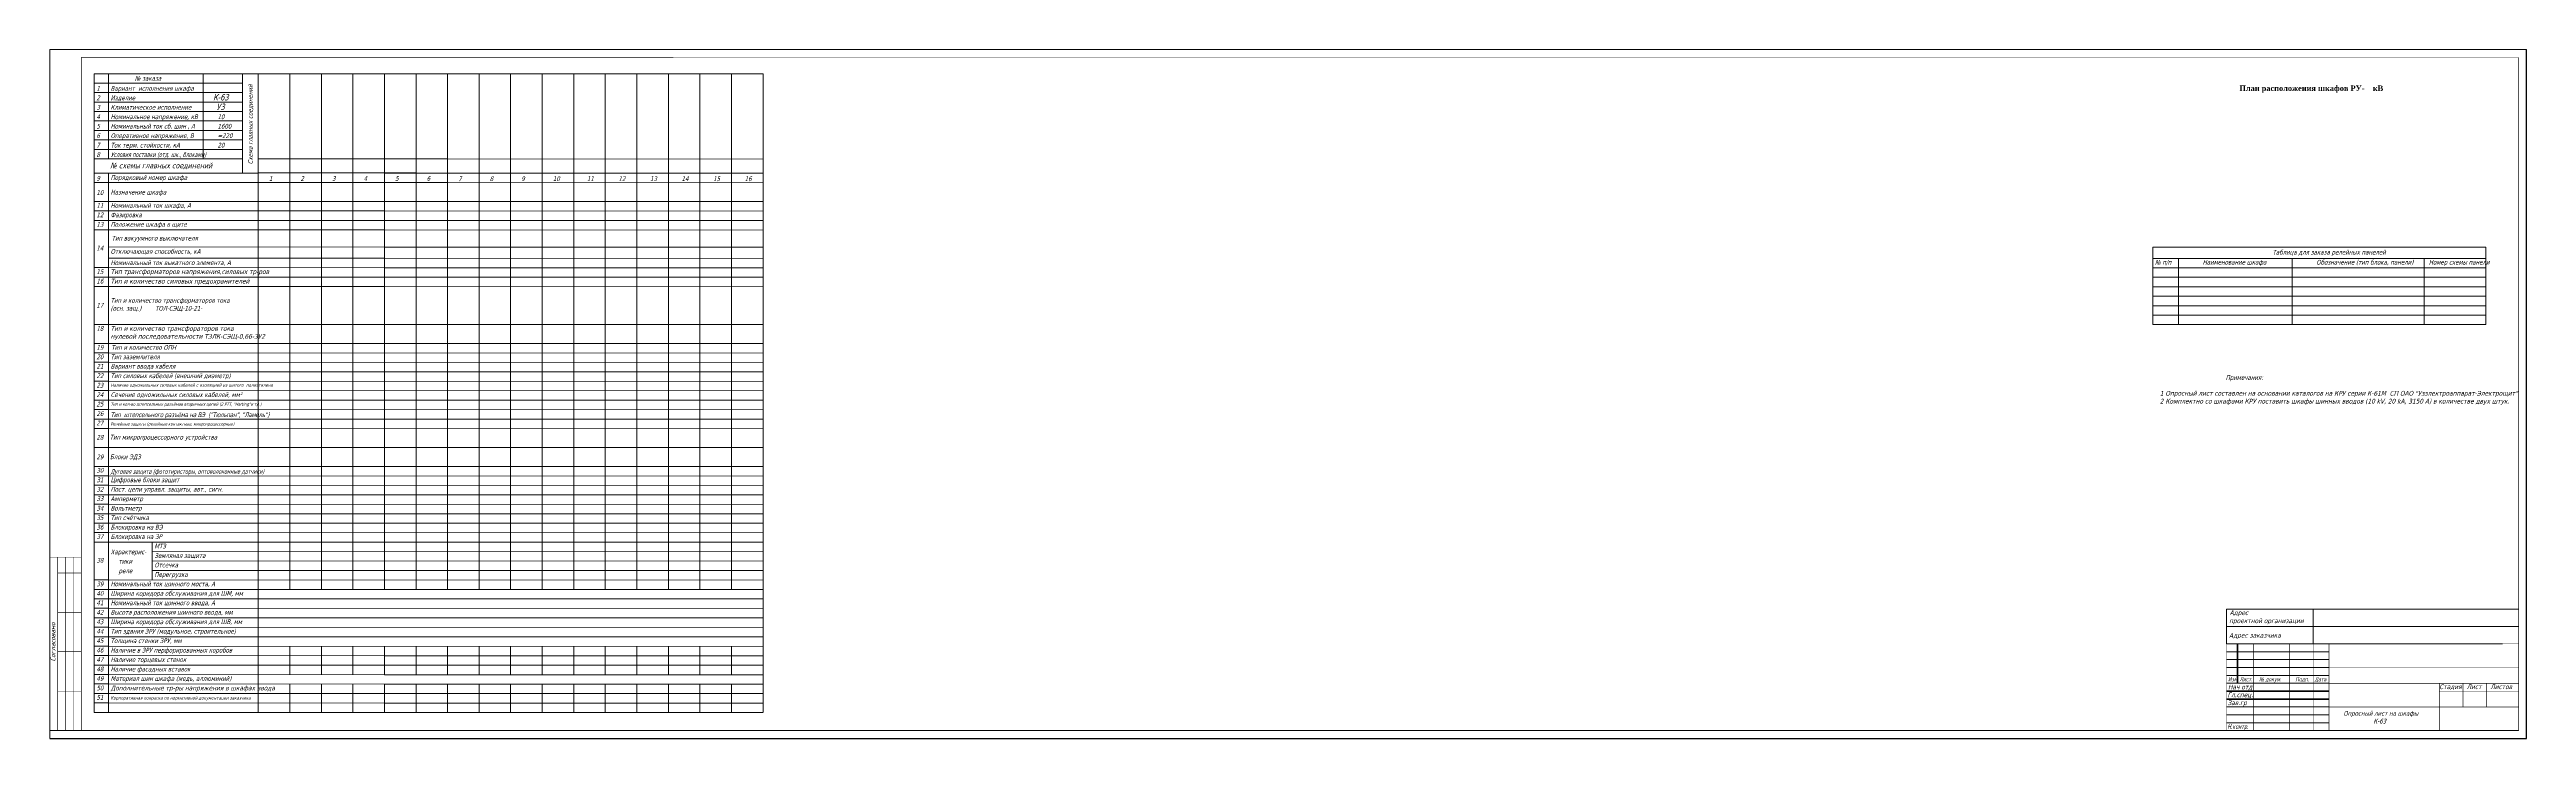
# Model space of a CAD drawing. Header units: millimetres. Extents: x -921 to 41389, y -8091 to 10490.
# Drawn here: x 39819 to 41389, y 8848 to 9285 of the extents above; entities that cross this region are included whole.
import ezdxf
from ezdxf.enums import TextEntityAlignment as Align

# ---------------------------------------------------------------- set-up
doc = ezdxf.new("R2010")
doc.units = ezdxf.units.MM
doc.layers.add('текст', color=7, linetype='Continuous')
doc.styles.add('CYR', font='simplex.shx', dxfattribs={"oblique": 15})
doc.styles.add('S3.5-B', font='TIMESBD.TTF', dxfattribs={"height": 3.5})
doc.styles.add('Tahoma 15', font='TAHOMA.TTF', dxfattribs={"width": 0.8, "oblique": 15})

msp = doc.modelspace()

# ---------------------------------------------------------------- linework, layer by layer
at = {"color": 1, "lineweight": 18}
for p, q in [((39819.066, 8848.435), (39819.066, 9285.286)), ((39819.066, 9285.286), (41389.312, 9285.234)), ((41152.37, 9159.964), (41363.605, 9159.964)), ((41152.37, 9159.964), (41152.37, 9110.845)), ((41363.605, 9159.964), (41363.605, 9110.845)), ((41152.37, 9152.845), (41363.605, 9152.845)), ((41152.37, 9146.845), (41363.605, 9146.845)), ((41152.37, 9140.845), (41363.605, 9140.845)), ((41168.674, 9152.845), (41168.674, 9110.845)), ((41240.78, 9152.845), (41240.78, 9110.845)), ((41324.514, 9152.845), (41324.514, 9110.845)), ((41152.37, 9134.845), (41363.605, 9134.845)), ((41152.37, 9128.845), (41363.605, 9128.845)), ((41152.37, 9122.845), (41363.605, 9122.845)), ((41152.37, 9116.845), (41363.605, 9116.845)), ((41152.37, 9110.845), (41363.605, 9110.845)), ((41384.312, 8853.435), (39819.066, 8853.435)), ((41389.312, 8848.435), (39819.066, 8848.435))]:
    msp.add_line(p, q, dxfattribs=at)
at = {"color": 1}
for p, q in [((41389.312, 8848.435), (41389.312, 9285.234)), ((39819.066, 8848.435), (41389.312, 8848.435))]:
    msp.add_line(p, q, dxfattribs=at)
at = {"color": 7, "lineweight": 18}
for p, q in [((39941.245, 9269.98), (40031.245, 9269.944)), ((39951.245, 9269.98), (39951.245, 9206.98)), ((39951.245, 9269.98), (39951.245, 9188.98)), ((39951.245, 9269.98), (39951.245, 9215.98)), ((39951.245, 9215.98), (39951.245, 9269.98)), ((39951.245, 9269.98), (39951.245, 9188.98)), ((39951.245, 9269.98), (39951.245, 9188.98)), ((39971.245, 9269.98), (39971.245, 9188.98)), ((39991.245, 9269.98), (39991.245, 9188.98)), ((39991.245, 9269.98), (39991.245, 9188.98)), ((40011.245, 9269.98), (40011.245, 9188.98)), ((40011.245, 9269.98), (40011.245, 9188.98)), ((40011.245, 9269.98), (40011.245, 9206.98)), ((40011.245, 9269.98), (40011.245, 9188.98)), ((40031.245, 9269.98), (40031.245, 8942.98)), ((40031.245, 9269.98), (40031.245, 9188.98)), ((40031.245, 9269.936), (40271.245, 9269.826)), ((40031.245, 9269.936), (40031.245, 8942.98)), ((40051.245, 9269.98), (40051.245, 9188.98)), ((40071.245, 9269.921), (40071.245, 8942.911)), ((40071.245, 9269.881), (40071.245, 9188.881)), ((40071.245, 9269.881), (40071.245, 9188.881)), ((40071.245, 9269.782), (40071.247, 8942.905)), ((40071.245, 9269.782), (40071.245, 9215.782)), ((40091.245, 9269.881), (40091.245, 9188.881)), ((40111.245, 9269.881), (40111.245, 9188.881)), ((40111.245, 9269.881), (40111.245, 9188.881)), ((40131.245, 9269.881), (40131.245, 9188.881)), ((40131.245, 9269.881), (40131.245, 9188.881)), ((40151.245, 9269.925), (40151.245, 8942.925)), ((40151.245, 9269.925), (40151.245, 9188.925)), ((40151.245, 9269.881), (40151.245, 9188.881)), ((40151.245, 9269.881), (40151.245, 9188.881)), ((40151.245, 9269.881), (40151.245, 8942.925)), ((40171.245, 9269.925), (40171.245, 8942.851)), ((40191.245, 9269.865), (40191.245, 8942.855)), ((40191.245, 9269.826), (40191.245, 8942.843)), ((40191.245, 9269.826), (40191.245, 8942.843)), ((40191.245, 9269.727), (40191.247, 8942.849)), ((40191.245, 9269.727), (40191.245, 9215.727)), ((40211.245, 9269.826), (40211.245, 8942.834)), ((40231.245, 9269.826), (40231.245, 8942.826)), ((40231.245, 9269.826), (40231.245, 8942.826)), ((40251.245, 9269.826), (40251.245, 8942.817)), ((40251.245, 9269.826), (40251.245, 8942.817)), ((40271.245, 9269.826), (40271.245, 8864.884)), ((40271.245, 9269.826), (40271.245, 8864.884)), ((40011.245, 9261), (40011.245, 9207)), ((40011.245, 9207), (40011.245, 9261)), ((40011.245, 9207), (40011.245, 9261)), ((39951.245, 9242.98), (39951.245, 9188.98)), ((39847.245, 9215.98), (39856.245, 9215.98)), ((39847.245, 9206.98), (39847.245, 9215.98)), ((39856.245, 9206.98), (39847.245, 9206.98)), ((39856.245, 9215.98), (39916.245, 9215.98)), ((39916.245, 9206.98), (39856.245, 9206.98)), ((39856.245, 9206.98), (39916.245, 9206.98)), ((39856.245, 9200.98), (39856.245, 9206.98)), ((39916.245, 9215.98), (39941.245, 9215.98)), ((39941.245, 9206.98), (39916.245, 9206.98)), ((39916.245, 9206.98), (39941.245, 9206.98)), ((39941.245, 9215.98), (39941.245, 9206.98)), ((39951.245, 9206.98), (39941.245, 9206.98)), ((39951.245, 9215.98), (39951.245, 9207)), ((39951.245, 9207), (39951.245, 9215.98)), ((39951.245, 9215.98), (40031.245, 9215.947)), ((39951.245, 9207), (40031.245, 9206.951)), ((39971.245, 9207), (39951.245, 9207)), ((40031.245, 9207), (39971.245, 9207)), ((40031.245, 9215.939), (40071.245, 9215.922)), ((40051.245, 9207), (40031.245, 9207)), ((40031.245, 9206.939), (40071.245, 9206.914)), ((40071.245, 9206.984), (40051.245, 9207)), ((40071.245, 9215.914), (40271.245, 9215.832)), ((40271.245, 9206.803), (40071.245, 9206.967)), ((39847.245, 9200.98), (39856.245, 9200.98)), ((39847.245, 9194.98), (39847.245, 9200.98)), ((39847.245, 9188.98), (39847.245, 9194.98)), ((39856.245, 9188.98), (39847.245, 9188.98)), ((39847.245, 9188.98), (39856.245, 9188.98)), ((39856.245, 9188.98), (39847.245, 9188.98)), ((39951.245, 9200.98), (39856.245, 9200.98)), ((39856.245, 9200.98), (39856.245, 9194.98)), ((39856.245, 9200.98), (39951.245, 9200.98)), ((39856.245, 9194.98), (39856.245, 9200.98)), ((39856.245, 9194.98), (39856.245, 9188.98)), ((39856.245, 9188.98), (39856.245, 9194.98)), ((40031.245, 9188.928), (39856.245, 9188.98)), ((39856.245, 9188.98), (40031.245, 9188.928)), ((40031.245, 9188.928), (39856.245, 9188.98)), ((40031.245, 9188.928), (39856.245, 9188.98)), ((39856.245, 9188.98), (40031.245, 9188.928)), ((39856.245, 9182.98), (39856.245, 9188.98)), ((39951.245, 9200.98), (40031.245, 9200.947)), ((39951.245, 9188.98), (39951.245, 8864.98)), ((39951.245, 9188.98), (39951.245, 8864.98)), ((39951.245, 9188.98), (39951.245, 8864.98)), ((39951.245, 9188.98), (39951.245, 8864.98)), ((39971.245, 9188.98), (39971.245, 8942.98)), ((39991.245, 9188.98), (39991.245, 8942.98)), ((39991.245, 9188.98), (39991.245, 8942.98)), ((40011.245, 9188.98), (40011.245, 8942.98)), ((40031.245, 9200.932), (40071.245, 9200.917)), ((40031.245, 9188.98), (40031.245, 8942.98)), ((40071.245, 9188.911), (40031.245, 9188.922)), ((40031.245, 9188.922), (40071.245, 9188.911)), ((40071.245, 9188.911), (40031.245, 9188.922)), ((40071.245, 9188.911), (40031.245, 9188.922)), ((40031.245, 9188.922), (40271.245, 9188.903)), ((40051.245, 9188.98), (40051.245, 8942.98)), ((40071.245, 9200.91), (40271.245, 9200.838)), ((40071.245, 9188.881), (40071.247, 8942.905)), ((40091.245, 9188.881), (40091.245, 8942.881)), ((40111.245, 9188.881), (40111.245, 8942.881)), ((40111.245, 9188.881), (40111.245, 8942.881)), ((40131.245, 9188.881), (40131.245, 8942.881)), ((40131.245, 9188.881), (40131.245, 8942.881)), ((40151.245, 9188.881), (40151.245, 8942.86)), ((40151.245, 9188.881), (40151.245, 8942.86)), ((39847.245, 9176.98), (39856.245, 9176.98)), ((39847.245, 9146.98), (39847.245, 9176.98)), ((40031.245, 9182.928), (39856.245, 9182.98)), ((39856.245, 9182.98), (40031.245, 9182.928)), ((39856.245, 9176.98), (39856.245, 9182.98)), ((40031.245, 9176.928), (39856.245, 9176.98)), ((39856.245, 9176.98), (39856.245, 9158.98)), ((39856.245, 9176.98), (40031.245, 9176.928)), ((39856.245, 9152.98), (39856.245, 9176.98)), ((40271.245, 9182.852), (40031.245, 9182.922)), ((40031.245, 9182.922), (40271.245, 9182.852)), ((40271.245, 9176.852), (40031.245, 9176.922)), ((40031.245, 9176.922), (40271.245, 9176.852)), ((39847.245, 9170.98), (39856.245, 9170.98)), ((39856.245, 9170.98), (40031.245, 9170.928)), ((39856.245, 9160.099), (40031.245, 9160.047)), ((40031.245, 9170.922), (40271.245, 9170.852)), ((40031.245, 9160.041), (40271.245, 9159.97)), ((40031.245, 9152.928), (39856.245, 9152.98)), ((39856.245, 9152.98), (40031.245, 9152.928)), ((39856.245, 9146.98), (39856.245, 9152.98)), ((40031.245, 9146.928), (39856.245, 9146.98)), ((39856.245, 9146.98), (40031.245, 9146.928)), ((39856.245, 9140.98), (39856.245, 9146.98)), ((40031.245, 9140.928), (39856.245, 9140.98)), ((40031.245, 9140.928), (39856.245, 9140.98)), ((39856.245, 9140.98), (40031.245, 9140.928)), ((39856.245, 9110.98), (39856.245, 9140.98)), ((40271.245, 9152.852), (40031.245, 9152.922)), ((40031.245, 9152.922), (40271.245, 9152.852)), ((40271.245, 9146.852), (40031.245, 9146.922)), ((40031.245, 9146.922), (40271.245, 9146.852)), ((40271.245, 9140.852), (40031.245, 9140.922)), ((40271.245, 9140.852), (40031.245, 9140.922)), ((40031.245, 9140.922), (40271.245, 9140.852)), ((40031.245, 9134.928), (39856.245, 9134.98)), ((40031.245, 9134.928), (39856.245, 9134.98)), ((39856.245, 9134.98), (40031.245, 9134.928)), ((40271.245, 9134.852), (40031.245, 9134.922)), ((40271.245, 9134.852), (40031.245, 9134.922)), ((40031.245, 9134.922), (40271.245, 9134.852)), ((39856.245, 9110.98), (40271.245, 9110.857)), ((39856.245, 9098.98), (39856.245, 9104.98)), ((39856.245, 9092.98), (39856.245, 9098.98)), ((39856.245, 9098.98), (40271.245, 9098.857)), ((40271.245, 9092.857), (39856.245, 9092.98)), ((39856.245, 9092.98), (40271.245, 9092.857)), ((39856.245, 9086.98), (39856.245, 9092.98)), ((40271.245, 9086.857), (39856.245, 9086.98)), ((39856.245, 9086.98), (40271.245, 9086.857)), ((39856.245, 9080.98), (39856.245, 9086.98)), ((40271.245, 9080.857), (39856.245, 9080.98)), ((40271.245, 9080.857), (39856.245, 9080.98)), ((39856.245, 9080.98), (40271.245, 9080.857)), ((39856.245, 9074.98), (39856.245, 9080.98)), ((39856.245, 9074.98), (40271.245, 9074.857)), ((39856.245, 9068.98), (40271.245, 9068.857)), ((39856.245, 9062.98), (40271.245, 9062.857)), ((39856.245, 9056.98), (40271.245, 9056.857)), ((39856.245, 9050.98), (40271.245, 9050.857)), ((39847.245, 9026.98), (39847.245, 9044.98)), ((39847.245, 9032.98), (40271.245, 9032.858)), ((39856.245, 9032.98), (39856.245, 9044.98)), ((39856.245, 9044.98), (40271.245, 9044.857)), ((39856.245, 9032.98), (39856.245, 9026.98)), ((39856.245, 9026.98), (39856.245, 9032.98)), ((40031.245, 9032.921), (40071.245, 9032.91)), ((40071.245, 9032.904), (40271.245, 9032.847)), ((39847.245, 9014.98), (39847.245, 9026.98)), ((39856.245, 9014.98), (39847.245, 9014.98)), ((39847.245, 9014.98), (39847.245, 9002.98)), ((39856.245, 9026.98), (39856.245, 9014.98)), ((39856.245, 9014.98), (39856.245, 9026.98)), ((40271.245, 9020.857), (39856.245, 9020.98)), ((39856.245, 9020.98), (40271.245, 9020.857)), ((39856.245, 9020.98), (40271.245, 9020.857)), ((40271.245, 9014.857), (39856.245, 9014.98)), ((39856.245, 9014.98), (40271.245, 9014.857)), ((39856.245, 9008.98), (39856.245, 9014.98)), ((39856.245, 9014.98), (40271.245, 9014.857)), ((39847.245, 9002.98), (39847.245, 8990.98)), ((39847.245, 9002.98), (39856.245, 9002.98)), ((39856.245, 9008.98), (40271.245, 9008.857)), ((39856.245, 9002.98), (39856.245, 9008.98)), ((40271.245, 9002.857), (39856.245, 9002.98)), ((39856.245, 9002.98), (40271.245, 9002.857)), ((39856.245, 8990.98), (39856.245, 9002.98)), ((39856.245, 9002.98), (39856.245, 8996.98)), ((39856.245, 8996.98), (39847.245, 8996.98)), ((39847.245, 8990.98), (39856.245, 8990.98)), ((40271.245, 8996.857), (39856.245, 8996.98)), ((39856.245, 8996.98), (40271.245, 8996.857)), ((39856.245, 8984.98), (39856.245, 8990.98)), ((40271.245, 8990.857), (39856.245, 8990.98)), ((39856.245, 8990.98), (40271.245, 8990.857)), ((39856.245, 8978.98), (39856.245, 8984.98)), ((40271.245, 8984.857), (39856.245, 8984.98)), ((39856.245, 8984.98), (40271.245, 8984.857)), ((39847.245, 8972.98), (39847.245, 8948.98)), ((39856.245, 8972.98), (39856.245, 8978.98)), ((40271.245, 8978.857), (39856.245, 8978.98)), ((40271.245, 8978.857), (39856.245, 8978.98)), ((39856.245, 8978.98), (40271.245, 8978.857)), ((40271.245, 8972.857), (39856.245, 8972.98)), ((39856.245, 8972.98), (40271.245, 8972.857)), ((40271.245, 8972.857), (39856.245, 8972.98)), ((39856.245, 8966.98), (39856.245, 8972.98)), ((39856.245, 8972.98), (40271.245, 8972.857)), ((39856.245, 8972.98), (39856.245, 8948.98)), ((39883.99, 8972.98), (39883.99, 8948.98)), ((39856.245, 8960.98), (39856.245, 8966.98)), ((39856.245, 8948.98), (39856.245, 8954.98)), ((39856.245, 8948.98), (39856.245, 8954.98)), ((40271.245, 8966.855), (39883.99, 8966.98)), ((39883.99, 8966.98), (40271.245, 8966.855)), ((40271.245, 8960.855), (39883.99, 8960.98)), ((39883.99, 8960.98), (40271.245, 8960.855)), ((40271.245, 8954.855), (39883.99, 8954.98)), ((40271.245, 8954.855), (39883.99, 8954.98)), ((39883.99, 8954.98), (40271.245, 8954.855)), ((39856.245, 8942.98), (39856.245, 8948.98)), ((40271.245, 8948.857), (39856.245, 8948.98)), ((39856.245, 8948.98), (40271.245, 8948.857)), ((39856.245, 8942.98), (39856.245, 8948.98)), ((39856.245, 8942.986), (40271.245, 8942.808)), ((39856.245, 8936.98), (40271.245, 8936.896)), ((39856.245, 8930.98), (40271.245, 8930.838)), ((39856.245, 8924.98), (40271.245, 8924.838)), ((41199.112, 8930.435), (41384.312, 8930.435)), ((41199.112, 8908.435), (41199.112, 8930.435)), ((41254.112, 8930.435), (41254.112, 8908.435)), ((39856.245, 8918.98), (40271.245, 8918.841)), ((39856.245, 8912.98), (40271.245, 8912.841)), ((39856.245, 8906.98), (40271.245, 8906.857)), ((39971.245, 8906.98), (39971.245, 8888.897)), ((39991.245, 8906.98), (39991.245, 8888.895)), ((39991.245, 8906.98), (39991.245, 8888.895)), ((40011.245, 8906.98), (40011.245, 8888.894)), ((40011.245, 8906.98), (40011.245, 8888.894)), ((40031.245, 8906.98), (40031.245, 8888.892)), ((40031.245, 8906.98), (40031.245, 8888.892)), ((40031.245, 8906.98), (40031.245, 8888.891)), ((40051.245, 8906.98), (40051.245, 8888.98)), ((40071.245, 8906.881), (40071.245, 8888.887)), ((40071.245, 8906.881), (40071.245, 8888.887)), ((40071.245, 8906.881), (40071.245, 8888.887)), ((40071.245, 8906.881), (40071.246, 8888.888)), ((40091.245, 8906.881), (40091.242, 8888.885)), ((40111.245, 8906.881), (40111.245, 8888.884)), ((40111.245, 8906.881), (40111.245, 8888.884)), ((40131.245, 8906.881), (40131.242, 8888.883)), ((40131.245, 8906.881), (40131.242, 8888.883)), ((40151.245, 8906.893), (40151.245, 8888.881)), ((40151.245, 8906.893), (40151.245, 8888.881)), ((40171.245, 8906.887), (40171.245, 8888.88)), ((40191.245, 8906.881), (40191.245, 8888.878)), ((40191.245, 8906.881), (40191.245, 8888.878)), ((40211.245, 8906.875), (40211.245, 8888.877)), ((40231.245, 8906.869), (40231.245, 8888.875)), ((40231.245, 8906.869), (40231.245, 8888.875)), ((40251.245, 8906.863), (40251.245, 8888.874)), ((40251.245, 8906.863), (40251.245, 8888.874)), ((41199.112, 8919.435), (41384.312, 8919.435)), ((41199.112, 8908.435), (41374.168, 8908.435)), ((39856.245, 8900.98), (40271.245, 8900.857)), ((39856.245, 8894.98), (40271.245, 8894.857)), ((39856.245, 8888.905), (40271.245, 8888.875)), ((40031.245, 8900.922), (40071.245, 8900.911)), ((40031.245, 8894.922), (40071.245, 8894.911)), ((40031.245, 8888.891), (40071.246, 8888.888)), ((40071.245, 8900.899), (40271.245, 8900.854)), ((40071.245, 8894.911), (40071.245, 8894.911)), ((40071.245, 8894.905), (40271.245, 8894.846)), ((40071.245, 8888.887), (40271.245, 8888.873)), ((41199.112, 8903.435), (41264.112, 8903.435)), ((41199.112, 8898.435), (41264.112, 8898.435)), ((41199.112, 8893.435), (41264.112, 8893.435)), ((39856.245, 8882.98), (40271.245, 8882.857)), ((39856.245, 8876.98), (40271.245, 8876.857)), ((39971.245, 8882.946), (39971.245, 8870.98)), ((39991.245, 8882.94), (39991.245, 8870.98)), ((39991.245, 8882.94), (39991.245, 8870.98)), ((40011.245, 8882.934), (40011.245, 8870.98)), ((40011.245, 8882.934), (40011.245, 8870.98)), ((40031.245, 8882.928), (40031.245, 8870.98)), ((40031.245, 8882.928), (40031.245, 8870.98)), ((40031.245, 8882.922), (40031.245, 8870.98)), ((40031.245, 8882.922), (40071.246, 8882.911)), ((40031.245, 8876.922), (40071.246, 8876.911)), ((40051.248, 8882.917), (40051.245, 8864.98)), ((40071.245, 8882.905), (40071.245, 8870.881)), ((40071.245, 8882.905), (40071.245, 8870.881)), ((40071.245, 8882.905), (40271.245, 8882.846)), ((40071.245, 8882.905), (40071.245, 8870.881)), ((40071.245, 8876.905), (40271.245, 8876.846)), ((40071.246, 8882.911), (40071.247, 8864.911)), ((40091.241, 8882.899), (40091.239, 8870.899)), ((40111.245, 8882.893), (40111.245, 8870.881)), ((40111.245, 8882.893), (40111.245, 8870.881)), ((40131.241, 8882.887), (40131.239, 8870.887)), ((40131.241, 8882.887), (40131.239, 8870.887)), ((40131.245, 8882.881), (40131.245, 8876.881)), ((40131.245, 8882.881), (40131.245, 8876.881)), ((40151.245, 8882.893), (40151.245, 8864.881)), ((40151.245, 8882.893), (40151.245, 8864.881)), ((40171.245, 8882.887), (40171.245, 8864.889)), ((40191.245, 8882.881), (40191.245, 8864.888)), ((40191.245, 8882.881), (40191.245, 8864.888)), ((40211.245, 8882.875), (40211.245, 8864.887)), ((40231.245, 8882.869), (40231.245, 8864.886)), ((40231.245, 8882.869), (40231.245, 8864.886)), ((40251.245, 8882.863), (40251.245, 8864.885)), ((40251.245, 8882.863), (40251.245, 8864.885)), ((41199.112, 8888.435), (41264.112, 8888.435)), ((41199.112, 8883.435), (41264.112, 8883.435)), ((41199.112, 8878.435), (41264.112, 8878.435)), ((41199.112, 8873.435), (41264.112, 8873.435)), ((39856.245, 8870.98), (40271.245, 8870.857)), ((39856.245, 8864.905), (40271.205, 8864.881)), ((39971.245, 8870.98), (39971.245, 8864.98)), ((39991.245, 8870.98), (39991.245, 8864.98)), ((39991.245, 8870.98), (39991.245, 8864.98)), ((40011.245, 8870.98), (40011.245, 8864.98)), ((40011.245, 8870.98), (40011.245, 8864.98)), ((40031.245, 8870.98), (40031.245, 8864.98)), ((40031.245, 8870.98), (40031.245, 8864.98)), ((40031.245, 8870.98), (40031.245, 8864.98)), ((40031.245, 8870.922), (40071.246, 8870.911)), ((40071.245, 8870.905), (40271.245, 8870.846)), ((40071.245, 8870.881), (40071.245, 8864.881)), ((40071.245, 8870.881), (40071.245, 8864.881)), ((40091.245, 8870.881), (40091.245, 8864.881)), ((40111.245, 8870.881), (40111.245, 8864.881)), ((40111.245, 8870.881), (40111.245, 8864.881)), ((40131.245, 8870.881), (40131.245, 8864.881)), ((40131.245, 8870.881), (40131.245, 8864.881)), ((41199.112, 8868.435), (41264.112, 8868.435)), ((41199.112, 8863.435), (41264.112, 8863.435)), ((41199.112, 8858.435), (41264.112, 8858.435))]:
    msp.add_line(p, q, dxfattribs=at)
at = {"color": 0, "lineweight": 50}
for p, q in [((41206.112, 8883.435), (41206.112, 8908.435)), ((41199.112, 8878.435), (41264.112, 8878.435)), ((41199.112, 8873.435), (41264.112, 8873.435))]:
    msp.add_line(p, q, dxfattribs=at)
at = {"color": 1, "lineweight": 18, "const_width": 0.35}
for points in [[(39839.066, 8853.423), (39839.066, 9280.286)], [(41384.312, 9280.223), (39839.066, 9280.286)]]:
    msp.add_lwpolyline(points, dxfattribs=at)
at = {"color": 7, "lineweight": 18}
for points in [[(39847.245, 9269.98), (39856.245, 9269.98), (39856.245, 9263.98), (39847.245, 9263.98)], [(39856.245, 9269.98), (39916.245, 9269.98), (39916.245, 9263.98), (39856.245, 9263.98)], [(39916.245, 9269.98), (39941.245, 9269.98), (39941.245, 9263.98), (39916.245, 9263.98)], [(39847.245, 9263.98), (39856.245, 9263.98), (39856.245, 9257.98), (39847.245, 9257.98)], [(39847.245, 9257.98), (39856.245, 9257.98), (39856.245, 9251.98), (39847.245, 9251.98)], [(39847.245, 9251.98), (39856.245, 9251.98), (39856.245, 9245.98), (39847.245, 9245.98)], [(39856.245, 9263.98), (39916.245, 9263.98), (39916.245, 9257.98), (39856.245, 9257.98)], [(39856.245, 9257.98), (39916.245, 9257.98), (39916.245, 9251.98), (39856.245, 9251.98)], [(39856.245, 9251.98), (39916.245, 9251.98), (39916.245, 9245.98), (39856.245, 9245.98)], [(39916.245, 9263.98), (39941.245, 9263.98), (39941.245, 9257.98), (39916.245, 9257.98)], [(39916.245, 9257.98), (39941.245, 9257.98), (39941.245, 9251.98), (39916.245, 9251.98)], [(39916.245, 9251.98), (39941.245, 9251.98), (39941.245, 9245.98), (39916.245, 9245.98)], [(39847.245, 9245.98), (39856.245, 9245.98), (39856.245, 9239.98), (39847.245, 9239.98)], [(39847.245, 9239.98), (39856.245, 9239.98), (39856.245, 9233.98), (39847.245, 9233.98)], [(39856.245, 9245.98), (39916.245, 9245.98), (39916.245, 9239.98), (39856.245, 9239.98)], [(39856.245, 9239.98), (39916.245, 9239.98), (39916.245, 9233.98), (39856.245, 9233.98)], [(39916.245, 9245.98), (39941.245, 9245.98), (39941.245, 9239.98), (39916.245, 9239.98)], [(39916.245, 9239.98), (39941.245, 9239.98), (39941.245, 9233.98), (39916.245, 9233.98)], [(39847.245, 9233.98), (39856.245, 9233.98), (39856.245, 9227.98), (39847.245, 9227.98)], [(39847.245, 9227.98), (39856.245, 9227.98), (39856.245, 9221.98), (39847.245, 9221.98)], [(39847.245, 9221.98), (39856.245, 9221.98), (39856.245, 9215.98), (39847.245, 9215.98)], [(39856.245, 9233.98), (39916.245, 9233.98), (39916.245, 9227.98), (39856.245, 9227.98)], [(39856.245, 9227.98), (39916.245, 9227.98), (39916.245, 9221.98), (39856.245, 9221.98)], [(39856.245, 9221.98), (39916.245, 9221.98), (39916.245, 9215.98), (39856.245, 9215.98)], [(39916.245, 9233.98), (39941.245, 9233.98), (39941.245, 9227.98), (39916.245, 9227.98)], [(39916.245, 9227.98), (39941.245, 9227.98), (39941.245, 9221.98), (39916.245, 9221.98)], [(39916.245, 9221.98), (39941.245, 9221.98), (39941.245, 9215.98), (39916.245, 9215.98)], [(39847.245, 9206.98), (39856.245, 9206.98), (39856.245, 9200.98), (39847.245, 9200.98)], [(39847.245, 9188.98), (39856.245, 9188.98), (39856.245, 9182.98), (39847.245, 9182.98)], [(39847.245, 9182.98), (39856.245, 9182.98), (39856.245, 9176.98), (39847.245, 9176.98)], [(39847.245, 9176.98), (39856.245, 9176.98), (39856.245, 9170.98), (39847.245, 9170.98)], [(39847.245, 9146.98), (39856.245, 9146.98), (39856.245, 9140.98), (39847.245, 9140.98)], [(39847.245, 9140.98), (39856.245, 9140.98), (39856.245, 9134.98), (39847.245, 9134.98)], [(39847.245, 9134.98), (39856.245, 9134.98), (39856.245, 9110.98), (39847.245, 9110.98)], [(39847.245, 9110.98), (39856.245, 9110.98), (39856.245, 9098.98), (39847.245, 9098.98)], [(39847.245, 9098.98), (39856.245, 9098.98), (39856.245, 9092.98), (39847.245, 9092.98)], [(39847.245, 9092.98), (39856.245, 9092.98), (39856.245, 9086.98), (39847.245, 9086.98)], [(39847.245, 9086.98), (39856.245, 9086.98), (39856.245, 9080.98), (39847.245, 9080.98)], [(39847.245, 9080.98), (39856.245, 9080.98), (39856.245, 9074.98), (39847.245, 9074.98)], [(39847.245, 9074.98), (39856.245, 9074.98), (39856.245, 9068.98), (39847.245, 9068.98)], [(39847.245, 9068.98), (39856.245, 9068.98), (39856.245, 9062.98), (39847.245, 9062.98)], [(39847.245, 9062.98), (39856.245, 9062.98), (39856.245, 9056.98), (39847.245, 9056.98)], [(39847.245, 9056.98), (39856.245, 9056.98), (39856.245, 9050.98), (39847.245, 9050.98)], [(39847.245, 9050.98), (39856.245, 9050.98), (39856.245, 9044.98), (39847.245, 9044.98)], [(39847.245, 9020.98), (39856.245, 9020.98), (39856.245, 9014.98), (39847.245, 9014.98)], [(39847.245, 9014.98), (39856.245, 9014.98), (39856.245, 9008.98), (39847.245, 9008.98)], [(39847.245, 8990.98), (39856.245, 8990.98), (39856.245, 8984.98), (39847.245, 8984.98)], [(39847.245, 8984.98), (39856.245, 8984.98), (39856.245, 8978.98), (39847.245, 8978.98)], [(39847.245, 8978.98), (39856.245, 8978.98), (39856.245, 8972.98), (39847.245, 8972.98)], [(39847.245, 8948.98), (39856.245, 8948.98), (39856.245, 8942.98), (39847.245, 8942.98)], [(39847.245, 8948.98), (39856.245, 8948.98), (39856.245, 8942.98), (39847.245, 8942.98)], [(39847.245, 8942.98), (39856.245, 8942.98), (39856.245, 8936.98), (39847.245, 8936.98)], [(39847.245, 8936.98), (39856.245, 8936.98), (39856.245, 8930.98), (39847.245, 8930.98)], [(39847.245, 8930.98), (39856.245, 8930.98), (39856.245, 8924.98), (39847.245, 8924.98)], [(39847.245, 8924.98), (39856.245, 8924.98), (39856.245, 8918.98), (39847.245, 8918.98)], [(39847.245, 8918.98), (39856.245, 8918.98), (39856.245, 8912.98), (39847.245, 8912.98)], [(39847.245, 8912.98), (39856.245, 8912.98), (39856.245, 8906.98), (39847.245, 8906.98)], [(39847.245, 8906.98), (39856.245, 8906.98), (39856.245, 8900.98), (39847.245, 8900.98)], [(39847.245, 8900.98), (39856.245, 8900.98), (39856.245, 8894.98), (39847.245, 8894.98)], [(39847.245, 8894.98), (39856.245, 8894.98), (39856.245, 8888.98), (39847.245, 8888.98)], [(39847.245, 8888.98), (39856.245, 8888.98), (39856.245, 8882.98), (39847.245, 8882.98)], [(39847.245, 8882.98), (39856.245, 8882.98), (39856.245, 8876.98), (39847.245, 8876.98)], [(39847.245, 8876.98), (39856.245, 8876.98), (39856.245, 8870.98), (39847.245, 8870.98)], [(39847.245, 8870.98), (39856.245, 8870.98), (39856.245, 8864.98), (39847.245, 8864.98)]]:
    msp.add_lwpolyline(points, close=True, dxfattribs=at)
at = {"color": 1, "lineweight": 50, "const_width": 0.35}
msp.add_lwpolyline([(41384.312, 8853.435), (41384.312, 9280.223)], dxfattribs=at)
at = {"color": 1, "const_width": 0.35}
for points in [[(39819.066, 8963.426), (39839.066, 8963.426)], [(39824.066, 8853.426), (39824.066, 8963.426)], [(39824.066, 8953.426), (39839.066, 8953.426)], [(39829.066, 8853.426), (39829.066, 8963.426)], [(39834.066, 8853.426), (39834.066, 8963.426)], [(39824.066, 8928.426), (39839.066, 8928.426)], [(39824.066, 8903.426), (39839.066, 8903.426)], [(39824.066, 8878.426), (39839.066, 8878.426)], [(39819.066, 8853.435), (41383.929, 8853.435)]]:
    msp.add_lwpolyline(points, dxfattribs=at)
at = {"color": 0, "lineweight": 50, "const_width": 0.35}
for points in [[(41199.112, 8908.435), (41384.112, 8908.435)], [(41199.112, 8853.435), (41199.112, 8908.435)], [(41216.112, 8853.435), (41216.112, 8908.435)], [(41239.112, 8853.435), (41239.112, 8908.435)]]:
    msp.add_lwpolyline(points, dxfattribs=at)
at = {"color": 7, "lineweight": 18, "const_width": 0.35}
for points in [[(41254.112, 8853.435), (41254.112, 8908.435)], [(41264.112, 8853.435), (41264.112, 8908.435)], [(41384.312, 8853.435), (41384.312, 8908.435)], [(41264.112, 8893.435), (41384.112, 8893.435)], [(41264.112, 8883.435), (41384.112, 8883.435)], [(41334.112, 8853.435), (41334.112, 8883.435)], [(41334.112, 8878.435), (41384.112, 8878.435)], [(41349.112, 8868.435), (41349.112, 8883.435)], [(41364.112, 8868.435), (41364.112, 8883.435)], [(41264.112, 8868.435), (41384.112, 8868.435)]]:
    msp.add_lwpolyline(points, dxfattribs=at)

# ---------------------------------------------------------------- texts
at = {"color": 7, "lineweight": 18, "style": 'Tahoma 15', "oblique": 15, "width": 0.8}
for s, height, p in [('К-63', 4, (39922.6, 9253.009)), ('У3', 4, (39924.729, 9247.009)), ('1', 3, (39958.005, 9202.009)), ('2', 3, (39978.005, 9202.009)), ('3', 3, (39998.005, 9202.009)), ('4', 3, (40018.005, 9202.009)), ('5', 3, (40038.005, 9202.009)), ('6', 3, (40058.005, 9202.009)), ('7', 3, (40078.005, 9201.802)), ('8', 3, (40098.005, 9201.901)), ('9', 3, (40118.005, 9201.901)), ('10', 3, (40138.005, 9201.901)), ('11', 3, (40159.603, 9201.893)), ('12', 3, (40179.603, 9201.886)), ('13', 3, (40199.603, 9201.879)), ('14', 3, (40219.603, 9201.901)), ('15', 3, (40239.603, 9201.864)), ('16', 3, (40259.603, 9201.857)), ('Опросный лист на шкафы  ', 3, (41273.211, 8862.839)), ('К-63', 3, (41292.278, 8857.924))]:
    msp.add_text(s, height=height, dxfattribs=at).set_placement(p)
at = {"color": 0, "style": 'CYR', "oblique": 15}
msp.add_text('Согласовано', height=3, rotation=90, dxfattribs=at).set_placement((39822.549, 8897.342))
at = {"color": 7, "lineweight": 18, "style": 'Tahoma 15', "oblique": 15}
for s, p in [('проектной организации', (41200.803, 8921.574)), ('Адрес', (41201.115, 8926.665)), ('Адрес заказчика', (41200.803, 8912.3)), ('Гл.спец.', (41199.745, 8874.596)), ('Нач отд.', (41200.112, 8879.561)), ('Стадия', (41334, 8879.735)), ('Лист', (41351.4, 8879.735)), ('Листов', (41366.4, 8879.735)), ('Зав.гр', (41199.745, 8869.596))]:
    msp.add_text(s, height=3, dxfattribs=at).set_placement(p)
at = {"color": 0, "linetype": 'ByBlock', "lineweight": 50, "style": 'Tahoma 15', "oblique": 15, "width": 0.8}
for s, p in [('Изм.', (41200.112, 8884.685)), ('Лист.', (41207.413, 8884.685)), ('№ докум.', (41219.815, 8884.685)), ('Подп.', (41242.767, 8884.685)), ('Дата', (41254.997, 8884.685))]:
    msp.add_text(s, height=2.5, dxfattribs=at).set_placement(p)
at = {"color": 7, "lineweight": 18, "style": 'Tahoma 15', "oblique": 15, "width": 0.829374}
msp.add_text('Н.контр.', height=3, dxfattribs=at).set_placement((41199.686, 8854.543), (41213.047, 8854.543), align=Align.FIT)
at = {"color": 1, "lineweight": 18, "attachment_point": 1, "style": 'Tahoma 15'}
for s, insert, char_height in [('{\\fTahoma|b0|i0|c204|p34;             № заказа}', (39858.613, 9268.509), 3), ('Вариант  исполнения шкафа', (39857.613, 9262.15), 3), ('Изделие ', (39857.613, 9256.15), 3), ('{\\fTahoma|b0|i0|c204|p34;Климатическое исполнение}', (39857.613, 9250.15), 3), ('Номинальное напряжение, кВ', (39857.613, 9244.15), 3), ('Номинальный ток сб. шин , А', (39857.613, 9238.15), 3), ('10', (39925.387, 9244.15), 3), ('1600', (39925.387, 9238.15), 3), ('{\\W0.7;Условия поставки (отд. шк., блоками)}', (39857.613, 9220.15), 3), ('Оперативное напряжение, В', (39857.613, 9232.15), 3), ('Ток терм. стойкости, кА', (39857.613, 9226.15), 3), ('20', (39925.387, 9226.15), 3), ('=220', (39925.387, 9232.15), 3), ('№ схемы главных соединений', (39857.371, 9213.466), 3.5), ('{\\fTahoma|b0|i0|c204|p34;Порядковый номер шкафа}', (39857.613, 9205.643), 3), ('{\\fTahoma|b0|i0|c204|p34;Назначение шкафа}', (39857.613, 9196.352), 3), ('{\\fTahoma|b0|i0|c204|p34;Номинальный ток шкафа, А}', (39857.613, 9187.923), 3), ('Положение шкафа в щите', (39857.613, 9175.923), 3), ('{\\fTahoma|b0|i0|c204|p34;Фазировка}', (39857.613, 9181.923), 3), ('Отключающая способность, кА', (39857.613, 9158.741), 3), ('Тип вакуумного выключателя', (39858.278, 9167.15), 3), ('Номинальный ток выкатного элемента, А', (39857.613, 9151.622), 3), ('{\\W0.9;Тип трансформаторов напряжения,силовых тр-ров}', (39857.613, 9145.923), 3), ('{\\W0.9;Тип и количество силовых предохранителей}', (39857.613, 9139.923), 3), ('Тип и количество трансформаторов тока \\P(осн. защ.)        ТОЛ-СЭЩ-10-21-', (39857.613, 9127.699), 3), ('{\\W0.9;Тип и количество трансфораторов тока \\Pнулевой последовательности ТЗЛК-СЭЩ-0,66-3У2 }', (39857.613, 9109.923), 3), ('Тип и количество ОПН', (39858.075, 9097.923), 3), ('{\\fTahoma|b0|i0|c204|p34;Вариант ввода кабеля}', (39857.613, 9085.923), 3), ('Тип заземлителя', (39857.613, 9091.923), 3), ('Тип силовых кабелей (внешний диаметр)', (39857.613, 9079.923), 3), ('{\\W0.9;Наличие одножильных силовых кабелей с изоляцией из шитого  полиэтилена}', (39857.613, 9073.468), 2), ('Сечение одножильных силовых кабелей, мм²', (39857.613, 9067.923), 3), ('{\\W0.9;\\T0.95;Тип и кол-во штепсельных разъёмов вторичных цепей (2 РТТ, "Harting"и тд.)}', (39857.613, 9061.374), 2), ('Релейные защиты (релейные контактные, микропроцессорные)', (39857.613, 9048.857), 2), ('{\\W0.8;\\T0.95;Тип  штепсельного разъёма на ВЭ  ("Тюльпан", "Ламель")}', (39857.613, 9055.22), 3), ('Тип микропроцессорного устройства', (39857.06, 9040.984), 3), ('Блоки ЭДЗ ', (39857.201, 9028.531), 3), ('{\\W0.7;Дуговая защита (фототиристоры, оптоволоконные датчики)}', (39857.613, 9019.243), 3), ('Амперметр ', (39857.613, 9001.923), 3), ('{\\fTahoma|b0|i0|c204|p34;Цифровые блоки защит}', (39857.613, 9013.923), 3), ('Пост. цепи управл. защиты, авт., сигн.  ', (39857.613, 9007.923), 3), ('Вольтметр ', (39857.613, 8995.923), 3), ('{\\fTahoma|b0|i0|c204|p34;Блокировка на ВЭ}', (39857.613, 8983.923), 3), ('Тип счётчика ', (39857.613, 8989.923), 3), ('Характерис-', (39857.613, 8968.246), 3), ('{\\fTahoma|b0|i0|c204|p34;Блокировка на ЗР}', (39857.613, 8977.923), 3), ('МТЗ', (39885.359, 8971.923), 3), ('реле', (39862.653, 8956.246), 3), ('тики', (39862.653, 8962.246), 3), ('Земляная защита', (39885.359, 8965.923), 3), ('Перегрузка', (39885.359, 8953.923), 3), ('Отсечка', (39885.359, 8959.923), 3), ('Номинальный ток шинного моста, А', (39857.613, 8947.923), 3), ('Ширина коридора обслуживания для ШМ, мм', (39857.613, 8941.923), 3), ('Номинальный ток шинного ввода, А', (39857.613, 8935.923), 3), ('Высота расположения шинного ввода, мм', (39857.613, 8929.923), 3), ('Ширина коридора обслуживания для ШВ, мм', (39857.613, 8923.923), 3), ('Наличие в ЗРУ перфорированных коробов', (39857.613, 8905.923), 3), ('Тип здания ЗРУ (модульное, строительное)', (39857.613, 8917.923), 3), ('Толщина стенки ЗРУ, мм', (39857.613, 8911.923), 3), ('Наличие торцевых стенок', (39857.613, 8899.923), 3), ('Наличие фасадных вставок', (39857.613, 8893.923), 3), ('{\\W0.9;Дополнительные тр-ры напряжения в шкафах ввода}', (39857.613, 8881.923), 3), ('{\\W0.9;Корпоративная покраска по нормативной документации заказчика}', (39857.613, 8875.104), 2), ('Материал шин шкафа (медь, аллюминий)', (39857.613, 8887.923), 3)]:
    msp.add_mtext(s, dxfattribs=dict(at, insert=insert, char_height=char_height))
at = {"color": 7, "lineweight": 18, "char_height": 3, "attachment_point": 1, "style": 'Tahoma 15'}
for s, insert in [('2', (39848.613, 9256.15)), ('3', (39848.613, 9250.15)), ('1', (39848.613, 9262.15)), ('5', (39848.613, 9238.15)), ('4', (39848.613, 9244.15)), ('8', (39848.613, 9220.15)), ('6', (39848.613, 9232.15)), ('7', (39848.613, 9226.15)), ('9', (39848.613, 9205.15)), ('10', (39848.613, 9196.081)), ('11', (39848.613, 9187.923)), ('12', (39848.613, 9181.923)), ('13', (39848.613, 9175.923)), ('14', (39848.613, 9160.929)), ('Таблица для заказа релейных панелей', (41228.334, 9158.232)), ('15', (39848.613, 9145.923)), ('16', (39848.613, 9139.923)), ('№ п/п', (41153.78, 9151.922)), ('Наименование шкафа', (41184.018, 9151.922)), ('Обозначение (тип блока, панели)', (41256.125, 9151.922)), ('Номер схемы панели', (41327.421, 9151.922)), ('17', (39848.613, 9124.664)), ('18', (39848.613, 9109.923)), ('19', (39848.613, 9097.923)), ('20', (39848.613, 9091.923)), ('21', (39848.613, 9085.923)), ('22', (39848.613, 9079.923)), ('                                      Примечания:\\P\\P{\\W0.9;1 Опросный лист составлен на основании каталогов на КРУ серии К-61М  СП ОАО "Узэлектроаппарат-Электрощит".\\P2 Комплектно со шкафами КРУ поставить шкафы шинных вводов (10 kV, 20 kA, 3150 A) в количестве двух штук.\\P       }', (41156.847, 9078.822)), ('23', (39848.613, 9073.923)), ('24', (39848.613, 9067.923)), ('25', (39848.613, 9061.923)), ('26', (39848.613, 9055.923)), ('27', (39848.613, 9049.923)), ('28', (39848.613, 9040.88)), ('29', (39848.613, 9028.47)), ('30', (39848.613, 9019.923)), ('31', (39848.613, 9013.923)), ('32', (39848.613, 9007.923)), ('33', (39848.681, 9002.131)), ('34', (39848.613, 8995.923)), ('35', (39848.613, 8989.923)), ('36', (39848.613, 8983.923)), ('37', (39848.613, 8977.923)), ('38', (39848.613, 8962.923)), ('39', (39848.613, 8947.923)), ('40', (39848.613, 8941.923)), ('41', (39848.613, 8935.923)), ('42', (39848.613, 8929.923)), ('43', (39848.613, 8923.923)), ('44', (39848.613, 8917.923)), ('45', (39848.613, 8911.923)), ('46', (39848.613, 8905.923)), ('47', (39848.613, 8899.923)), ('48', (39848.613, 8893.923)), ('50', (39848.613, 8881.923)), ('51', (39848.613, 8875.923)), ('49', (39848.613, 8887.923))]:
    msp.add_mtext(s, dxfattribs=dict(at, insert=insert))
at = {"color": 7, "lineweight": 18, "insert": (39944.759, 9212.467), "char_height": 3, "attachment_point": 1, "rotation": 90, "style": 'Tahoma 15'}
msp.add_mtext('{\\fTahoma|b0|i0|c204|p34;Схема главных соединений}', dxfattribs=at)
at = {"layer": 'текст', "style": 'S3.5-B'}
msp.add_text('План расположения шкафов РУ-    кВ', height=3.5, dxfattribs=at).set_placement((41207.366, 9258.983))

doc.saveas('drawing.dxf')
